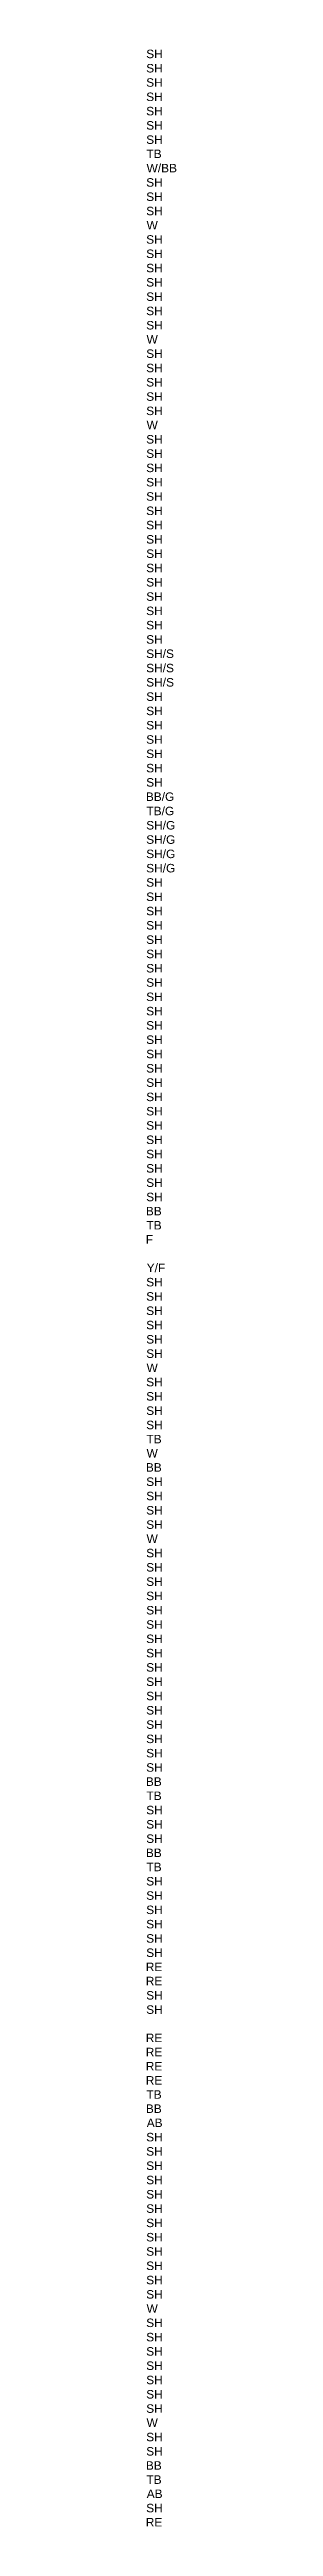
# Model space of a CAD drawing. Header units: millimetres. Extents: x -13804604 to 13046302109, y -19137686871 to 1424964600.
# Drawn here: x -373731 to -371986, y 1243693 to 1389561 of the extents above; entities that cross this region are included whole.
import ezdxf

# ---------------------------------------------------------------- set-up
doc = ezdxf.new("R2010")
doc.units = ezdxf.units.MM
doc.layers.add('Datum revision K8-21', color=7, linetype='Continuous', lineweight=0)
doc.styles.get("Standard").update_dxf_attribs({"font": 'arial.ttf'})

msp = doc.modelspace()

# ---------------------------------------------------------------- texts
at = {"layer": 'Datum revision K8-21'}
for s, p in [('SH', (-373756.873, 1389053.349)), ('SH', (-373756.873, 1388211.489)), ('SH', (-373756.873, 1387369.629)), ('SH', (-373756.873, 1386527.77)), ('SH', (-373756.873, 1385685.91)), ('SH', (-373756.873, 1384844.05)), ('SH', (-373756.873, 1384002.19)), ('W/BB', (-373734.022, 1382326.996)), ('TB', (-373741.867, 1383168.856)), ('SH', (-373756.873, 1381485.137)), ('SH', (-373756.873, 1380643.277)), ('SH', (-373756.873, 1379801.417)), ('W', (-373734.022, 1378968.083)), ('SH', (-373756.873, 1378126.223)), ('SH', (-373756.873, 1377284.363)), ('SH', (-373756.873, 1376442.503)), ('SH', (-373756.873, 1375600.644)), ('SH', (-373756.873, 1374758.784)), ('SH', (-373756.873, 1373916.924)), ('W', (-373734.022, 1372241.73)), ('SH', (-373756.873, 1373075.064)), ('SH', (-373756.873, 1371399.87)), ('SH', (-373756.873, 1370558.011)), ('SH', (-373756.873, 1369716.151)), ('SH', (-373756.873, 1368874.291)), ('SH', (-373756.873, 1368032.431)), ('W', (-373734.022, 1367199.097)), ('SH', (-373756.873, 1366357.237)), ('SH', (-373756.873, 1365515.378)), ('SH', (-373756.873, 1364673.518)), ('SH', (-373756.873, 1363831.658)), ('SH', (-373756.873, 1362989.798)), ('SH', (-373756.873, 1362147.938)), ('SH', (-373756.873, 1361306.078)), ('SH', (-373756.873, 1360464.218)), ('SH', (-373756.873, 1359622.358)), ('SH', (-373756.873, 1358780.498)), ('SH', (-373756.873, 1357938.638)), ('SH', (-373756.873, 1357096.778)), ('SH', (-373756.873, 1356254.918)), ('SH', (-373756.873, 1355413.058)), ('SH', (-373756.873, 1354571.198)), ('SH/S', (-373756.873, 1353729.338)), ('SH/S', (-373756.873, 1352887.478)), ('SH/S', (-373756.873, 1352045.619)), ('SH', (-373756.873, 1351203.759)), ('SH', (-373756.873, 1350361.899)), ('SH', (-373756.873, 1349520.039)), ('SH', (-373756.873, 1348678.179)), ('SH', (-373756.873, 1347836.319)), ('SH', (-373756.873, 1346994.459)), ('SH', (-373756.873, 1346152.599)), ('TB/G', (-373741.867, 1344468.879)), ('BB/G', (-373776.655, 1345310.739)), ('SH/G', (-373756.873, 1343627.019)), ('SH/G', (-373756.873, 1342785.159)), ('SH/G', (-373756.873, 1341943.299)), ('SH/G', (-373756.873, 1341101.439)), ('SH', (-373756.873, 1340259.579)), ('SH', (-373756.873, 1339417.72)), ('SH', (-373756.873, 1338575.86)), ('SH', (-373756.873, 1337734)), ('SH', (-373756.873, 1336892.14)), ('SH', (-373756.873, 1336050.28)), ('SH', (-373756.873, 1335208.42)), ('SH', (-373756.873, 1334366.56)), ('SH', (-373756.873, 1333524.7)), ('SH', (-373756.873, 1332682.84)), ('SH', (-373756.873, 1331840.98)), ('SH', (-373756.873, 1330999.12)), ('SH', (-373756.873, 1330157.26)), ('SH', (-373756.873, 1329315.4)), ('SH', (-373756.873, 1328473.54)), ('SH', (-373756.873, 1327631.68)), ('SH', (-373756.873, 1326789.82)), ('SH', (-373756.873, 1325947.961)), ('SH', (-373756.873, 1325106.101)), ('SH', (-373756.873, 1324264.241)), ('SH', (-373756.873, 1323422.381)), ('SH', (-373756.873, 1322580.521)), ('SH', (-373756.873, 1321738.661)), ('TB', (-373741.867, 1320071.994)), ('BB', (-373776.655, 1320905.328)), ('F', (-373782.794, 1319238.661)), ('SH', (-373756.873, 1316721.608)), ('Y/F', (-373727.542, 1317563.468)), ('SH', (-373756.873, 1315879.748)), ('SH', (-373756.873, 1315037.888)), ('SH', (-373756.873, 1314196.028)), ('SH', (-373756.873, 1313354.168)), ('SH', (-373756.873, 1312512.308)), ('W', (-373734.022, 1311678.975)), ('SH', (-373756.873, 1310837.115)), ('SH', (-373756.873, 1309995.255)), ('SH', (-373756.873, 1309153.395)), ('SH', (-373756.873, 1308311.535)), ('W', (-373734.022, 1306644.868)), ('TB', (-373741.867, 1307478.202)), ('BB', (-373776.655, 1305811.535)), ('SH', (-373756.873, 1304969.675)), ('SH', (-373756.873, 1304127.815)), ('SH', (-373756.873, 1303285.955)), ('SH', (-373756.873, 1302444.095)), ('W', (-373734.022, 1301610.762)), ('SH', (-373756.873, 1300768.902)), ('SH', (-373756.873, 1299927.042)), ('SH', (-373756.873, 1299085.182)), ('SH', (-373756.873, 1298243.322)), ('SH', (-373756.873, 1297401.462)), ('SH', (-373756.873, 1296559.602)), ('SH', (-373756.873, 1295717.742)), ('SH', (-373756.873, 1294875.882)), ('SH', (-373756.873, 1294034.022)), ('SH', (-373756.873, 1293192.162)), ('SH', (-373756.873, 1292350.302)), ('SH', (-373756.873, 1291508.443)), ('SH', (-373756.873, 1290666.583)), ('SH', (-373756.873, 1289824.723)), ('SH', (-373756.873, 1288982.863)), ('SH', (-373756.873, 1288141.003)), ('TB', (-373741.867, 1286474.336)), ('BB', (-373776.655, 1287307.669)), ('SH', (-373756.873, 1285632.476)), ('SH', (-373756.873, 1284790.616)), ('SH', (-373756.873, 1283948.756)), ('TB', (-373741.867, 1282282.09)), ('BB', (-373776.655, 1283115.423)), ('SH', (-373756.873, 1281440.23)), ('SH', (-373756.873, 1280598.37)), ('SH', (-373756.873, 1279756.51)), ('SH', (-373756.873, 1278914.65)), ('SH', (-373756.873, 1278072.79)), ('SH', (-373756.873, 1277230.93)), ('RE', (-373780.407, 1276397.597)), ('SH', (-373756.873, 1274722.403)), ('RE', (-373780.407, 1275564.263)), ('SH', (-373756.873, 1273880.544)), ('RE', (-373780.407, 1272213.877)), ('RE', (-373780.407, 1271380.544)), ('RE', (-373780.407, 1270547.21)), ('TB', (-373741.867, 1268880.544)), ('RE', (-373780.407, 1269713.877)), ('AB', (-373725.495, 1267213.877)), ('BB', (-373776.655, 1268047.21)), ('SH', (-373756.873, 1266372.017)), ('SH', (-373756.873, 1265530.157)), ('SH', (-373756.873, 1264688.297)), ('SH', (-373756.873, 1263846.437)), ('SH', (-373756.873, 1263004.577)), ('SH', (-373756.873, 1262162.717)), ('SH', (-373756.873, 1261320.857)), ('SH', (-373756.873, 1260478.997)), ('SH', (-373756.873, 1259637.137)), ('SH', (-373756.873, 1258795.277)), ('SH', (-373756.873, 1257953.418)), ('SH', (-373756.873, 1257111.558)), ('W', (-373734.022, 1256278.224)), ('SH', (-373756.873, 1255436.364)), ('SH', (-373756.873, 1254594.504)), ('SH', (-373756.873, 1253752.644)), ('SH', (-373756.873, 1252910.785)), ('SH', (-373756.873, 1252068.925)), ('SH', (-373756.873, 1251227.065)), ('SH', (-373756.873, 1250385.205)), ('W', (-373734.022, 1249551.871)), ('SH', (-373756.873, 1248710.011)), ('SH', (-373756.873, 1247868.152)), ('BB', (-373776.655, 1247034.818)), ('TB', (-373741.867, 1246201.485)), ('AB', (-373725.495, 1245368.152)), ('SH', (-373756.873, 1244526.292)), ('RE', (-373780.407, 1243692.958))]:
    msp.add_text(s, height=500, dxfattribs=at).set_placement(p)

doc.saveas('drawing.dxf')
